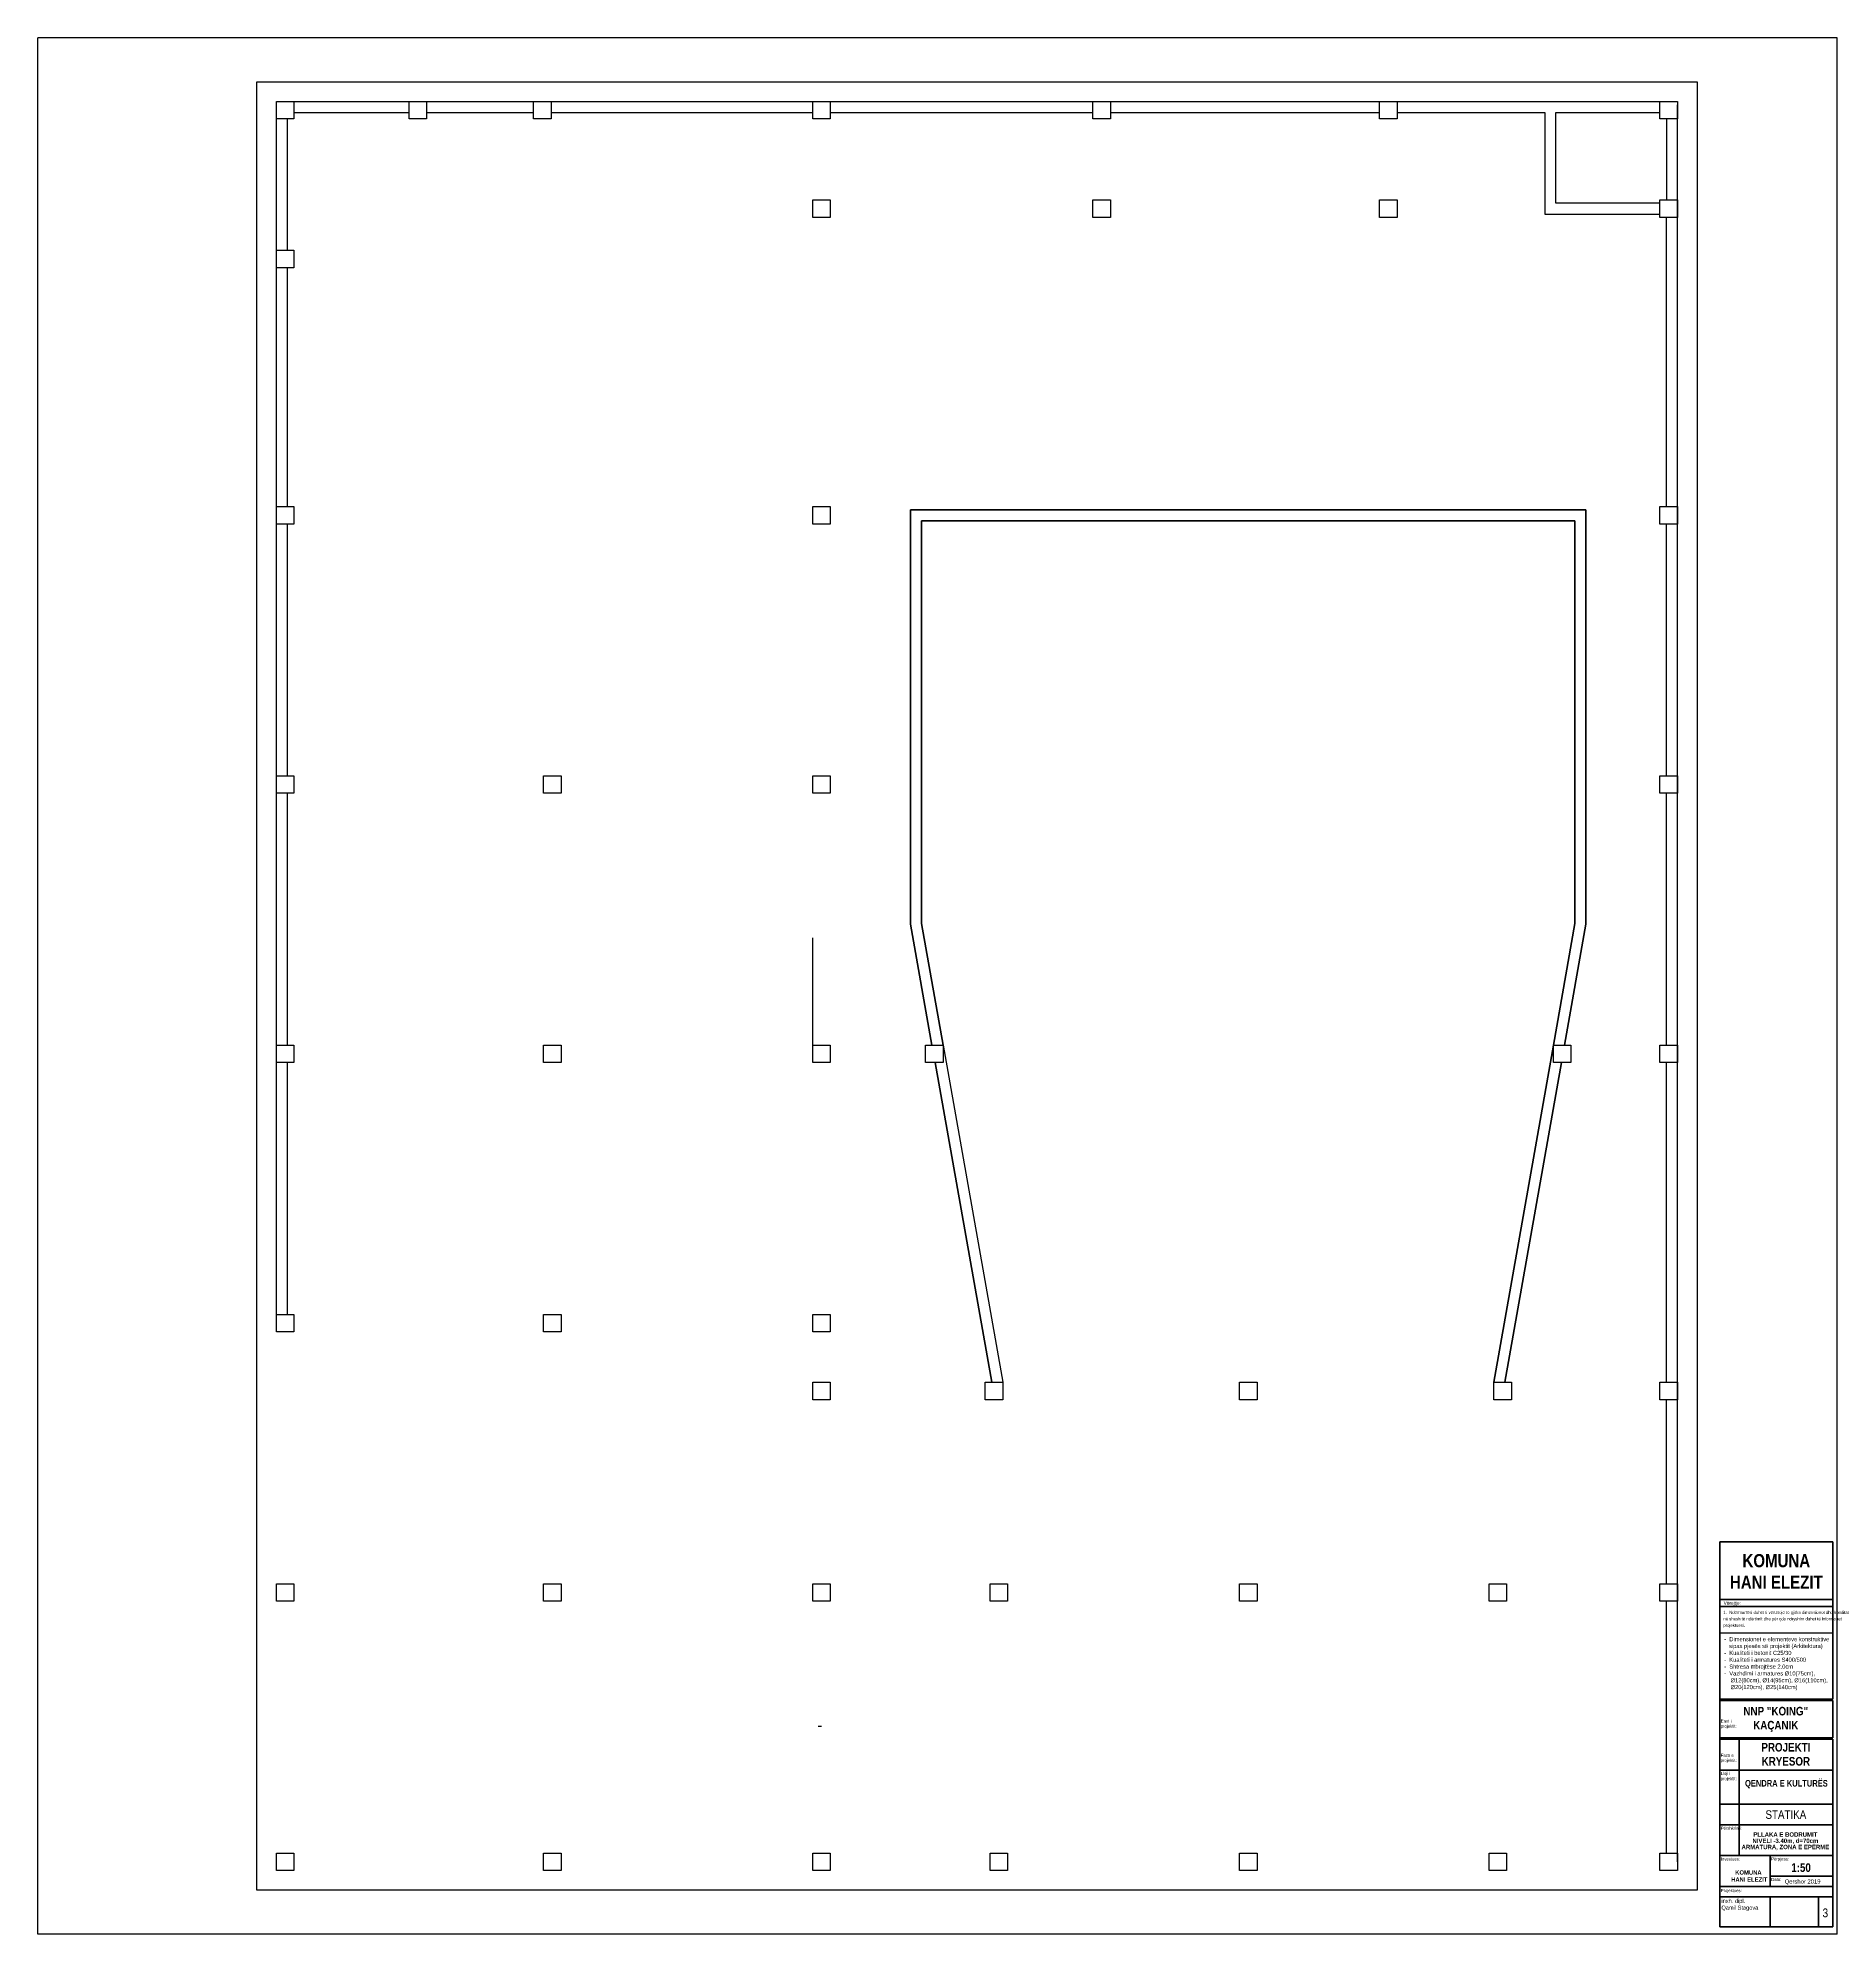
# Model space of a CAD drawing. Header units: inches. Extents: x 5716 to 15426, y 110 to 4440.
# Drawn here: x 11316 to 15426, y 110 to 4440 of the extents above; entities that cross this region are included whole.
import ezdxf

# ---------------------------------------------------------------- set-up
doc = ezdxf.new("R2010")
doc.units = ezdxf.units.IN
doc.layers.add('0_Pen_No__1', color=7, linetype='Continuous', lineweight=35)
doc.layers.add('TEKSTI_Pen_No__201', color=7, linetype='Continuous', lineweight=18)
doc.layers.add('A4_GZ', color=7, linetype='Continuous')
doc.layers.add('A4_OP', color=7, linetype='Continuous')
doc.styles.add('GENERATED_STYLE_1', font='ARIAL.TTF')
doc.styles.add('GENERATED_STYLE_3', font='ARIALN.TTF')
doc.styles.add('GENERATED_STYLE_4', font='ARIALNB.TTF')

msp = doc.modelspace()

# ---------------------------------------------------------------- linework, layer by layer
for p, q in [((15425.6, 4440.2), (11315.7, 4440.2)), ((11315.7, 110.2), (11315.7, 4440.2)), ((15425.6, 110.2), (15425.6, 4440.2)), ((15158, 798.4), (15415.6, 798.4)), ((15425.6, 110.2), (11315.7, 110.2))]:
    msp.add_line(p, q)
at = {"layer": '0_Pen_No__1', "linetype": 'Continuous'}
for p, q in [((15158, 647), (15158, 1005.7)), ((15158, 1005.7), (15415.6, 1005.7)), ((15415.6, 1005.7), (15415.6, 647)), ((15158, 874), (15415.6, 874)), ((15158, 858.4), (15415.6, 858.4)), ((15158, 677.9), (15158, 763.7)), ((15158, 126.7), (15158, 674.8)), ((15158, 647), (15415.6, 647)), ((15158, 643.9), (15415.6, 643.9)), ((15415.6, 643.9), (15415.6, 558.1)), ((15158, 558.1), (15415.6, 558.1)), ((15158, 555), (15415.6, 555)), ((15158, 555), (15415.6, 555)), ((15201.6, 289.4), (15201.6, 555)), ((15415.6, 555), (15415.6, 126.7)), ((15158, 484.7), (15415.6, 484.7)), ((15158, 406.6), (15415.6, 406.6)), ((15158, 359.7), (15415.6, 359.7)), ((15158, 289.4), (15415.6, 289.4)), ((15273.1, 219.1), (15273.1, 289.4)), ((15158, 219.1), (15415.6, 219.1)), ((15273.1, 242.5), (15415.6, 242.5)), ((15158, 195.6), (15415.6, 195.6)), ((15273.1, 195.6), (15273.1, 126.7)), ((15383.4, 126.7), (15383.4, 195.6)), ((15158, 126.7), (15415.6, 126.7))]:
    msp.add_line(p, q, dxfattribs=at)
at = {"layer": 'A4_GZ'}
for p, q in [((13085.7, 2140.2), (13085.7, 2385.5)), ((13105.7, 584.4), (13098.2, 584.4))]:
    msp.add_line(p, q, dxfattribs=at)
at = {"layer": 'A4_OP'}
for points in [[(11815.7, 4340.2), (15105.7, 4340.2)], [(11815.7, 210.2), (11815.7, 4340.2)], [(15105.7, 4340.2), (15105.7, 210.2)], [(11860.7, 4255.2), (11860.7, 4295.2)], [(11860.7, 4295.2), (11900.7, 4295.2)], [(11860.7, 4255.2), (11860.7, 4295.2)], [(11860.7, 4295.2), (11900.7, 4295.2)], [(11868.2, 4295.2), (15020.7, 4295.2)], [(11900.7, 4295.2), (11900.7, 4255.2)], [(11900.7, 4295.2), (11900.7, 4255.2)], [(12163.7, 4255.2), (12163.7, 4295.2)], [(12163.7, 4295.2), (12203.7, 4295.2)], [(12203.7, 4295.2), (12203.7, 4255.2)], [(12203.7, 4295.2), (12203.7, 4255.2)], [(12448.2, 4255.2), (12448.2, 4295.2)], [(12448.2, 4295.2), (12488.2, 4295.2)], [(12448.2, 4255.2), (12448.2, 4295.2)], [(12448.2, 4295.2), (12488.2, 4295.2)], [(12488.2, 4295.2), (12488.2, 4255.2)], [(12488.2, 4295.2), (12488.2, 4255.2)], [(13085.7, 4255.2), (13085.7, 4295.2)], [(13085.7, 4295.2), (13125.7, 4295.2)], [(13085.7, 4255.2), (13085.7, 4295.2)], [(13085.7, 4295.2), (13125.7, 4295.2)], [(13125.7, 4295.2), (13125.7, 4255.2)], [(13125.7, 4295.2), (13125.7, 4255.2)], [(13725.7, 4255.2), (13725.7, 4295.2)], [(13725.7, 4295.2), (13765.7, 4295.2)], [(13725.7, 4255.2), (13725.7, 4295.2)], [(13725.7, 4295.2), (13765.7, 4295.2)], [(13765.7, 4295.2), (13765.7, 4255.2)], [(13765.7, 4295.2), (13765.7, 4255.2)], [(14380.7, 4255.2), (14380.7, 4295.2)], [(14380.7, 4295.2), (14420.7, 4295.2)], [(14380.7, 4255.2), (14380.7, 4295.2)], [(14380.7, 4295.2), (14420.7, 4295.2)], [(14420.7, 4295.2), (14420.7, 4255.2)], [(14420.7, 4295.2), (14420.7, 4255.2)], [(15020.7, 4275.2), (15020.7, 4295.2)], [(15020.7, 4295.2), (15060.7, 4295.2)], [(15020.7, 4255.2), (15020.7, 4295.2)], [(15020.7, 4295.2), (15060.7, 4295.2)], [(15060.7, 4295.2), (15060.7, 4255.2)], [(15060.7, 4295.2), (15060.7, 4255.2)], [(15060.7, 4050.2), (15060.7, 4287.7)], [(11860.7, 1525.2), (11860.7, 4255.2)], [(11900.7, 4255.2), (11860.7, 4255.2)], [(11900.7, 4255.2), (11860.7, 4255.2)], [(11885.7, 3955.2), (11885.7, 4255.2)], [(11900.7, 4270.2), (12163.7, 4270.2)], [(12203.7, 4255.2), (12163.7, 4255.2)], [(12203.7, 4255.2), (12163.7, 4255.2)], [(12203.7, 4270.2), (12448.2, 4270.2)], [(12488.2, 4255.2), (12448.2, 4255.2)], [(12488.2, 4255.2), (12448.2, 4255.2)], [(12488.2, 4270.2), (13085.7, 4270.2)], [(13125.7, 4255.2), (13085.7, 4255.2)], [(13125.7, 4255.2), (13085.7, 4255.2)], [(13125.7, 4270.2), (13725.7, 4270.2)], [(13765.7, 4255.2), (13725.7, 4255.2)], [(13765.7, 4255.2), (13725.7, 4255.2)], [(13765.7, 4270.2), (14380.7, 4270.2)], [(14420.7, 4255.2), (14380.7, 4255.2)], [(14420.7, 4255.2), (14380.7, 4255.2)], [(14420.7, 4270.2), (14758.2, 4270.2)], [(14758.2, 4270.2), (14758.2, 4037.7)], [(14783.2, 4270.2), (15020.7, 4270.2)], [(14783.2, 4062.7), (14783.2, 4270.2)], [(15060.7, 4255.2), (15020.7, 4255.2)], [(15035.7, 4255.2), (15035.7, 4070.2)], [(15060.7, 4255.2), (15040.7, 4255.2)], [(13085.7, 4030.2), (13085.7, 4070.2)], [(13085.7, 4070.2), (13125.7, 4070.2)], [(13085.7, 4030.2), (13085.7, 4070.2)], [(13085.7, 4070.2), (13125.7, 4070.2)], [(13125.7, 4070.2), (13125.7, 4030.2)], [(13125.7, 4070.2), (13125.7, 4030.2)], [(13725.7, 4030.2), (13725.7, 4070.2)], [(13725.7, 4070.2), (13765.7, 4070.2)], [(13725.7, 4030.2), (13725.7, 4070.2)], [(13725.7, 4070.2), (13765.7, 4070.2)], [(13765.7, 4070.2), (13765.7, 4030.2)], [(13765.7, 4070.2), (13765.7, 4030.2)], [(14380.7, 4030.2), (14380.7, 4070.2)], [(14380.7, 4070.2), (14420.7, 4070.2)], [(14380.7, 4030.2), (14380.7, 4070.2)], [(14380.7, 4070.2), (14420.7, 4070.2)], [(14420.7, 4070.2), (14420.7, 4030.2)], [(14420.7, 4070.2), (14420.7, 4030.2)], [(15020.7, 4030.2), (15020.7, 4070.2)], [(15020.7, 4070.2), (15060.7, 4070.2)], [(15040.7, 4070.2), (15060.7, 4070.2)], [(15060.7, 4070.2), (15060.7, 4030.2)], [(15060.7, 4070.2), (15060.7, 4030.2)], [(13125.7, 4030.2), (13085.7, 4030.2)], [(13125.7, 4030.2), (13085.7, 4030.2)], [(13765.7, 4030.2), (13725.7, 4030.2)], [(13765.7, 4030.2), (13725.7, 4030.2)], [(14420.7, 4030.2), (14380.7, 4030.2)], [(14420.7, 4030.2), (14380.7, 4030.2)], [(14758.2, 4037.7), (15020.7, 4037.7)], [(15020.7, 4062.7), (14783.2, 4062.7)], [(15020.7, 4030.2), (15020.7, 4050.2)], [(15060.7, 4030.2), (15020.7, 4030.2)], [(15060.7, 4030.2), (15020.7, 4030.2)], [(15035.7, 3370.2), (15035.7, 4030.2)], [(15060.7, 275.2), (15060.7, 4050.2)], [(11860.7, 3915.2), (11860.7, 3955.2)], [(11860.7, 3955.2), (11900.7, 3955.2)], [(11860.7, 3915.2), (11860.7, 3955.2)], [(11860.7, 3955.2), (11900.7, 3955.2)], [(11900.7, 3955.2), (11900.7, 3915.2)], [(11900.7, 3955.2), (11900.7, 3915.2)], [(11900.7, 3915.2), (11860.7, 3915.2)], [(11900.7, 3915.2), (11860.7, 3915.2)], [(11885.7, 3370.2), (11885.7, 3915.2)], [(11860.7, 3330.2), (11860.7, 3370.2)], [(11860.7, 3370.2), (11900.7, 3370.2)], [(11860.7, 3330.2), (11860.7, 3370.2)], [(11860.7, 3370.2), (11900.7, 3370.2)], [(11900.7, 3370.2), (11900.7, 3330.2)], [(11900.7, 3370.2), (11900.7, 3330.2)], [(13085.7, 3330.2), (13085.7, 3370.2)], [(13085.7, 3370.2), (13125.7, 3370.2)], [(13085.7, 3330.2), (13085.7, 3370.2)], [(13085.7, 3370.2), (13125.7, 3370.2)], [(13125.7, 3370.2), (13125.7, 3330.2)], [(13125.7, 3370.2), (13125.7, 3330.2)], [(13309, 2416.1), (13309, 3362.7)], [(13309, 3362.7), (14851.7, 3362.7)], [(14851.7, 3362.7), (13309, 3362.7)], [(13309, 3362.7), (13309, 2416.1)], [(14826.7, 3337.7), (13334, 3337.7)], [(13334, 3337.7), (13334, 2418.3)], [(13334, 2418.3), (13334, 3337.7)], [(13334, 3337.7), (14826.7, 3337.7)], [(14826.7, 2418.3), (14826.7, 3337.7)], [(14826.7, 3337.7), (14826.7, 2418.3)], [(14851.7, 3362.7), (14851.7, 2416.1)], [(14851.7, 2416.1), (14851.7, 3362.7)], [(15020.7, 3330.2), (15020.7, 3370.2)], [(15020.7, 3370.2), (15060.7, 3370.2)], [(15020.7, 3330.2), (15020.7, 3370.2)], [(15020.7, 3370.2), (15060.7, 3370.2)], [(15060.7, 3370.2), (15060.7, 3330.2)], [(15060.7, 3370.2), (15060.7, 3330.2)], [(11900.7, 3330.2), (11860.7, 3330.2)], [(11900.7, 3330.2), (11860.7, 3330.2)], [(11885.7, 2755.2), (11885.7, 3330.2)], [(13125.7, 3330.2), (13085.7, 3330.2)], [(13125.7, 3330.2), (13085.7, 3330.2)], [(15060.7, 3330.2), (15020.7, 3330.2)], [(15060.7, 3330.2), (15020.7, 3330.2)], [(15035.7, 2755.2), (15035.7, 3330.2)], [(11860.7, 2715.2), (11860.7, 2755.2)], [(11860.7, 2755.2), (11900.7, 2755.2)], [(11860.7, 2715.2), (11860.7, 2755.2)], [(11860.7, 2755.2), (11900.7, 2755.2)], [(11900.7, 2755.2), (11900.7, 2715.2)], [(11900.7, 2755.2), (11900.7, 2715.2)], [(12470.7, 2715.2), (12470.7, 2755.2)], [(12470.7, 2755.2), (12510.7, 2755.2)], [(12470.7, 2715.2), (12470.7, 2755.2)], [(12470.7, 2755.2), (12510.7, 2755.2)], [(12510.7, 2755.2), (12510.7, 2715.2)], [(12510.7, 2755.2), (12510.7, 2715.2)], [(13085.7, 2715.2), (13085.7, 2755.2)], [(13085.7, 2755.2), (13125.7, 2755.2)], [(13085.7, 2715.2), (13085.7, 2755.2)], [(13085.7, 2755.2), (13125.7, 2755.2)], [(13125.7, 2755.2), (13125.7, 2715.2)], [(13125.7, 2755.2), (13125.7, 2715.2)], [(15020.7, 2715.2), (15020.7, 2755.2)], [(15020.7, 2755.2), (15060.7, 2755.2)], [(15020.7, 2715.2), (15020.7, 2755.2)], [(15020.7, 2755.2), (15060.7, 2755.2)], [(15060.7, 2755.2), (15060.7, 2715.2)], [(15060.7, 2755.2), (15060.7, 2715.2)], [(11900.7, 2715.2), (11860.7, 2715.2)], [(11900.7, 2715.2), (11860.7, 2715.2)], [(11885.7, 2335.2), (11885.7, 2715.2)], [(12510.7, 2715.2), (12470.7, 2715.2)], [(12510.7, 2715.2), (12470.7, 2715.2)], [(13125.7, 2715.2), (13085.7, 2715.2)], [(13125.7, 2715.2), (13085.7, 2715.2)], [(15060.7, 2715.2), (15020.7, 2715.2)], [(15060.7, 2715.2), (15020.7, 2715.2)], [(15035.7, 2140.2), (15035.7, 2715.2)], [(13357.9, 2140.2), (13309, 2416.1)], [(13309, 2416.1), (13357.9, 2140.2)], [(13334, 2418.3), (13383.3, 2140.2)], [(13383.3, 2140.2), (13334, 2418.3)], [(14777.6, 2140.2), (14826.7, 2418.3)], [(14826.7, 2418.3), (14777.6, 2140.2)], [(14851.7, 2416.1), (14803, 2140.2)], [(14803, 2140.2), (14851.7, 2416.1)], [(11885.7, 2140.2), (11885.7, 2335.2)], [(11885.7, 2275.2), (11885.7, 2335.2)], [(11885.7, 2275.2), (11885.7, 2335.2)], [(11860.7, 2100.2), (11860.7, 2140.2)], [(11860.7, 2140.2), (11900.7, 2140.2)], [(11860.7, 2100.2), (11860.7, 2140.2)], [(11860.7, 2140.2), (11900.7, 2140.2)], [(11900.7, 2140.2), (11900.7, 2100.2)], [(11900.7, 2140.2), (11900.7, 2100.2)], [(12470.7, 2100.2), (12470.7, 2140.2)], [(12470.7, 2140.2), (12510.7, 2140.2)], [(12470.7, 2100.2), (12470.7, 2140.2)], [(12470.7, 2140.2), (12510.7, 2140.2)], [(12510.7, 2140.2), (12510.7, 2100.2)], [(12510.7, 2140.2), (12510.7, 2100.2)], [(13085.7, 2100.2), (13085.7, 2140.2)], [(13085.7, 2140.2), (13125.7, 2140.2)], [(13085.7, 2100.2), (13085.7, 2140.2)], [(13085.7, 2140.2), (13125.7, 2140.2)], [(13125.7, 2140.2), (13125.7, 2100.2)], [(13125.7, 2140.2), (13125.7, 2100.2)], [(13343.3, 2100.2), (13343.3, 2140.2)], [(13343.3, 2100.2), (13343.3, 2140.2)], [(13343.3, 2140.2), (13383.3, 2140.2)], [(13354.1, 2140.2), (13357.9, 2140.2)], [(13372.4, 2140.2), (13383.3, 2140.2)], [(13383.3, 2140.2), (13383.3, 2100.2)], [(13383.3, 2140.2), (13519.9, 1370.2)], [(13383.3, 2140.2), (13383.3, 2100.2)], [(14641.6, 1370.2), (14777.6, 2140.2)], [(14777.6, 2140.2), (14641.6, 1370.2)], [(14777.6, 2100.2), (14777.6, 2140.2)], [(14777.6, 2140.2), (14788.4, 2140.2)], [(14777.6, 2100.2), (14777.6, 2140.2)], [(14777.6, 2140.2), (14817.6, 2140.2)], [(14803, 2140.2), (14806.7, 2140.2)], [(14817.6, 2140.2), (14817.6, 2100.2)], [(14817.6, 2140.2), (14817.6, 2100.2)], [(15020.7, 2100.2), (15020.7, 2140.2)], [(15020.7, 2140.2), (15060.7, 2140.2)], [(15020.7, 2100.2), (15020.7, 2140.2)], [(15020.7, 2140.2), (15060.7, 2140.2)], [(15060.7, 2140.2), (15060.7, 2100.2)], [(15060.7, 2140.2), (15060.7, 2100.2)], [(11900.7, 2100.2), (11860.7, 2100.2)], [(11900.7, 2100.2), (11860.7, 2100.2)], [(11885.7, 1525.2), (11885.7, 2100.2)], [(12510.7, 2100.2), (12470.7, 2100.2)], [(12510.7, 2100.2), (12470.7, 2100.2)], [(13125.7, 2100.2), (13085.7, 2100.2)], [(13125.7, 2100.2), (13085.7, 2100.2)], [(13354.1, 2100.2), (13343.3, 2100.2)], [(13383.3, 2100.2), (13343.3, 2100.2)], [(13494.5, 1370.2), (13365, 2100.2)], [(13365, 2100.2), (13494.5, 1370.2)], [(14795.9, 2100.2), (14667, 1370.2)], [(14667, 1370.2), (14795.9, 2100.2)], [(14817.6, 2100.2), (14777.6, 2100.2)], [(14817.6, 2100.2), (14806.7, 2100.2)], [(15060.7, 2100.2), (15020.7, 2100.2)], [(15060.7, 2100.2), (15020.7, 2100.2)], [(15035.7, 1370.2), (15035.7, 2100.2)], [(11860.7, 1485.2), (11860.7, 1525.2)], [(11860.7, 1525.2), (11900.7, 1525.2)], [(11860.7, 1485.2), (11860.7, 1525.2)], [(11860.7, 1525.2), (11900.7, 1525.2)], [(11900.7, 1525.2), (11900.7, 1485.2)], [(11900.7, 1525.2), (11900.7, 1485.2)], [(12470.7, 1485.2), (12470.7, 1525.2)], [(12470.7, 1525.2), (12510.7, 1525.2)], [(12470.7, 1485.2), (12470.7, 1525.2)], [(12470.7, 1525.2), (12510.7, 1525.2)], [(12510.7, 1525.2), (12510.7, 1485.2)], [(12510.7, 1525.2), (12510.7, 1485.2)], [(13085.7, 1485.2), (13085.7, 1525.2)], [(13085.7, 1525.2), (13125.7, 1525.2)], [(13085.7, 1485.2), (13085.7, 1525.2)], [(13085.7, 1525.2), (13125.7, 1525.2)], [(13125.7, 1525.2), (13125.7, 1485.2)], [(13125.7, 1525.2), (13125.7, 1485.2)], [(11900.7, 1485.2), (11860.7, 1485.2)], [(11900.7, 1485.2), (11860.7, 1485.2)], [(12510.7, 1485.2), (12470.7, 1485.2)], [(12510.7, 1485.2), (12470.7, 1485.2)], [(13125.7, 1485.2), (13085.7, 1485.2)], [(13125.7, 1485.2), (13085.7, 1485.2)], [(13085.7, 1330.2), (13085.7, 1370.2)], [(13085.7, 1370.2), (13125.7, 1370.2)], [(13085.7, 1330.2), (13085.7, 1370.2)], [(13085.7, 1370.2), (13125.7, 1370.2)], [(13125.7, 1370.2), (13125.7, 1330.2)], [(13125.7, 1370.2), (13125.7, 1330.2)], [(13479.9, 1330.2), (13479.9, 1370.2)], [(13479.9, 1330.2), (13479.9, 1370.2)], [(13479.9, 1370.2), (13519.9, 1370.2)], [(13490.7, 1370.2), (13494.5, 1370.2)], [(13509, 1370.2), (13519.9, 1370.2)], [(13519.9, 1370.2), (13519.9, 1330.2)], [(13519.9, 1370.2), (13519.9, 1330.2)], [(14060.6, 1330.2), (14060.6, 1370.2)], [(14060.6, 1370.2), (14100.6, 1370.2)], [(14060.6, 1330.2), (14060.6, 1370.2)], [(14060.6, 1370.2), (14100.6, 1370.2)], [(14100.6, 1370.2), (14100.6, 1330.2)], [(14100.6, 1370.2), (14100.6, 1330.2)], [(14641.6, 1330.2), (14641.6, 1370.2)], [(14641.6, 1370.2), (14652.4, 1370.2)], [(14641.6, 1330.2), (14641.6, 1370.2)], [(14641.6, 1370.2), (14681.6, 1370.2)], [(14667, 1370.2), (14670.7, 1370.2)], [(14681.6, 1370.2), (14681.6, 1330.2)], [(14681.6, 1370.2), (14681.6, 1330.2)], [(15020.7, 1330.2), (15020.7, 1370.2)], [(15020.7, 1370.2), (15060.7, 1370.2)], [(15020.7, 1330.2), (15020.7, 1370.2)], [(15020.7, 1370.2), (15060.7, 1370.2)], [(15060.7, 1370.2), (15060.7, 1330.2)], [(15060.7, 1370.2), (15060.7, 1330.2)], [(13125.7, 1330.2), (13085.7, 1330.2)], [(13125.7, 1330.2), (13085.7, 1330.2)], [(13519.9, 1330.2), (13479.9, 1330.2)], [(13519.9, 1330.2), (13479.9, 1330.2)], [(14100.6, 1330.2), (14060.6, 1330.2)], [(14100.6, 1330.2), (14060.6, 1330.2)], [(14681.6, 1330.2), (14641.6, 1330.2)], [(14681.6, 1330.2), (14641.6, 1330.2)], [(15060.7, 1330.2), (15020.7, 1330.2)], [(15060.7, 1330.2), (15020.7, 1330.2)], [(15035.7, 910.2), (15035.7, 1330.2)], [(11860.7, 870.2), (11860.7, 910.2)], [(11860.7, 910.2), (11900.7, 910.2)], [(11860.7, 870.2), (11860.7, 910.2)], [(11860.7, 910.2), (11900.7, 910.2)], [(11900.7, 910.2), (11900.7, 870.2)], [(11900.7, 910.2), (11900.7, 870.2)], [(12470.7, 870.2), (12470.7, 910.2)], [(12470.7, 910.2), (12510.7, 910.2)], [(12470.7, 870.2), (12470.7, 910.2)], [(12470.7, 910.2), (12510.7, 910.2)], [(12510.7, 910.2), (12510.7, 870.2)], [(12510.7, 910.2), (12510.7, 870.2)], [(13085.7, 870.2), (13085.7, 910.2)], [(13085.7, 910.2), (13125.7, 910.2)], [(13085.7, 870.2), (13085.7, 910.2)], [(13085.7, 910.2), (13125.7, 910.2)], [(13125.7, 910.2), (13125.7, 870.2)], [(13125.7, 910.2), (13125.7, 870.2)], [(13490.7, 870.2), (13490.7, 910.2)], [(13490.7, 910.2), (13530.7, 910.2)], [(13490.7, 870.2), (13490.7, 910.2)], [(13490.7, 910.2), (13530.7, 910.2)], [(13530.7, 910.2), (13530.7, 870.2)], [(13530.7, 910.2), (13530.7, 870.2)], [(14060.6, 870.2), (14060.6, 910.2)], [(14060.6, 910.2), (14100.6, 910.2)], [(14060.6, 870.2), (14060.6, 910.2)], [(14060.6, 910.2), (14100.6, 910.2)], [(14100.6, 910.2), (14100.6, 870.2)], [(14100.6, 910.2), (14100.6, 870.2)], [(14630.7, 870.2), (14630.7, 910.2)], [(14630.7, 910.2), (14670.7, 910.2)], [(14630.7, 870.2), (14630.7, 910.2)], [(14630.7, 910.2), (14670.7, 910.2)], [(14670.7, 910.2), (14670.7, 870.2)], [(14670.7, 910.2), (14670.7, 870.2)], [(15020.7, 870.2), (15020.7, 910.2)], [(15020.7, 910.2), (15060.7, 910.2)], [(15020.7, 870.2), (15020.7, 910.2)], [(15020.7, 910.2), (15060.7, 910.2)], [(15060.7, 910.2), (15060.7, 870.2)], [(15060.7, 910.2), (15060.7, 870.2)], [(11900.7, 870.2), (11860.7, 870.2)], [(11900.7, 870.2), (11860.7, 870.2)], [(12510.7, 870.2), (12470.7, 870.2)], [(12510.7, 870.2), (12470.7, 870.2)], [(13125.7, 870.2), (13085.7, 870.2)], [(13125.7, 870.2), (13085.7, 870.2)], [(13530.7, 870.2), (13490.7, 870.2)], [(13530.7, 870.2), (13490.7, 870.2)], [(14100.6, 870.2), (14060.6, 870.2)], [(14100.6, 870.2), (14060.6, 870.2)], [(14670.7, 870.2), (14630.7, 870.2)], [(14670.7, 870.2), (14630.7, 870.2)], [(15060.7, 870.2), (15020.7, 870.2)], [(15060.7, 870.2), (15020.7, 870.2)], [(15035.7, 295.2), (15035.7, 870.2)], [(11860.7, 255.2), (11860.7, 295.2)], [(11860.7, 295.2), (11900.7, 295.2)], [(11860.7, 255.2), (11860.7, 295.2)], [(11860.7, 295.2), (11900.7, 295.2)], [(11900.7, 295.2), (11900.7, 255.2)], [(11900.7, 295.2), (11900.7, 255.2)], [(12470.7, 255.2), (12470.7, 295.2)], [(12470.7, 295.2), (12510.7, 295.2)], [(12470.7, 255.2), (12470.7, 295.2)], [(12470.7, 295.2), (12510.7, 295.2)], [(12510.7, 295.2), (12510.7, 255.2)], [(12510.7, 295.2), (12510.7, 255.2)], [(13085.7, 255.2), (13085.7, 295.2)], [(13085.7, 295.2), (13125.7, 295.2)], [(13085.7, 255.2), (13085.7, 295.2)], [(13085.7, 295.2), (13125.7, 295.2)], [(13125.7, 295.2), (13125.7, 255.2)], [(13125.7, 295.2), (13125.7, 255.2)], [(13490.7, 255.2), (13490.7, 295.2)], [(13490.7, 295.2), (13530.7, 295.2)], [(13490.7, 255.2), (13490.7, 295.2)], [(13490.7, 295.2), (13530.7, 295.2)], [(13530.7, 295.2), (13530.7, 255.2)], [(13530.7, 295.2), (13530.7, 255.2)], [(14060.6, 255.2), (14060.6, 295.2)], [(14060.6, 295.2), (14100.6, 295.2)], [(14060.6, 255.2), (14060.6, 295.2)], [(14060.6, 295.2), (14100.6, 295.2)], [(14100.6, 295.2), (14100.6, 255.2)], [(14100.6, 295.2), (14100.6, 255.2)], [(14630.7, 255.2), (14630.7, 295.2)], [(14630.7, 295.2), (14670.7, 295.2)], [(14630.7, 255.2), (14630.7, 295.2)], [(14630.7, 295.2), (14670.7, 295.2)], [(14670.7, 295.2), (14670.7, 255.2)], [(14670.7, 295.2), (14670.7, 255.2)], [(15020.7, 255.2), (15020.7, 295.2)], [(15020.7, 295.2), (15060.7, 295.2)], [(15020.7, 255.2), (15020.7, 295.2)], [(15020.7, 295.2), (15060.7, 295.2)], [(15060.7, 295.2), (15060.7, 255.2)], [(15060.7, 295.2), (15060.7, 255.2)], [(11900.7, 255.2), (11860.7, 255.2)], [(11900.7, 255.2), (11860.7, 255.2)], [(12510.7, 255.2), (12470.7, 255.2)], [(12510.7, 255.2), (12470.7, 255.2)], [(13125.7, 255.2), (13085.7, 255.2)], [(13125.7, 255.2), (13085.7, 255.2)], [(13530.7, 255.2), (13490.7, 255.2)], [(13530.7, 255.2), (13490.7, 255.2)], [(14100.6, 255.2), (14060.6, 255.2)], [(14100.6, 255.2), (14060.6, 255.2)], [(14670.7, 255.2), (14630.7, 255.2)], [(14670.7, 255.2), (14630.7, 255.2)], [(15060.7, 255.2), (15020.7, 255.2)], [(15060.7, 255.2), (15020.7, 255.2)], [(15105.7, 210.2), (11815.7, 210.2)]]:
    msp.add_lwpolyline(points, dxfattribs=at)

# ---------------------------------------------------------------- texts
at = {"layer": '0_Pen_No__1', "linetype": 'Continuous'}
for s, insert, char_height, width, attachment_point, line_spacing_factor, style in [('\\A1;KOMUNA HANI ELEZIT', (15286.8, 978), 30, 214.051, 2, 0.984903, 'GENERATED_STYLE_4'), ('\\A1;1.  Ndërmarrësi duhet ti vërtetojë të gjitha dimensionet dhe konditat në shesh të ndërtimit dhe për çdo ndryshim duhet të informohet projektuesi. ', (15165.8, 848.4), 7.0313, 245.916, 1, 1.261061, 'GENERATED_STYLE_3'), ('\\A1;NNP "KOING"\\PKAÇANIK', (15285.6, 629.1), 19.531, 214.051, 2, 0.984903, 'GENERATED_STYLE_4'), ('\\A1;Emri i\\Pprojektit:', (15159.9, 600.3), 7.03, 67.539, 1, 0.996607, 'GENERATED_STYLE_3'), ('\\A1;Faza e \\Pprojektit:', (15159.9, 522.2), 7.031, 67.539, 1, 0.996607, 'GENERATED_STYLE_3'), ('\\A1;PROJEKTI KRYESOR', (15308.6, 546.6), 19.531, 214.051, 2, 0.984903, 'GENERATED_STYLE_4'), ('\\A1;Lloji i \\Pprojektit:', (15159.9, 480.4), 7.031, 67.539, 1, 0.996607, 'GENERATED_STYLE_3'), ('\\A1;QENDRA E KULTURËS', (15309.8, 462.1), 15, 214.051, 2, 0.984903, 'GENERATED_STYLE_4'), ('\\A1;PLLAKA E BODRUMIT\\PNIVELI -3.40m, d=70cm\\PARMATURA, ZONA E EPËRME', (15307.5, 342.6), 10, 227.819, 2, 0.8554, 'GENERATED_STYLE_4'), ('\\A1;inxh. dipl. \\PQamil Stagova', (15161.4, 190.7), 9.375, 167.016, 1, 0.98645, 'GENERATED_STYLE_3')]:
    msp.add_mtext(s, dxfattribs=dict(at, insert=insert, char_height=char_height, width=width, attachment_point=attachment_point, line_spacing_factor=line_spacing_factor, style=style))
for s, insert, char_height, attachment_point, style in [('\\A1;Vërejtje:', (15166.6, 870), 7.812, 1, 'GENERATED_STYLE_3'), ('\\A1;STATIKA', (15308.6, 392.9), 19.531, 2, 'GENERATED_STYLE_3'), ('\\A1;Përshkrimi:', (15159.9, 355.6), 7.031, 1, 'GENERATED_STYLE_3'), ('\\A1;Investues: ', (15159.9, 285.2), 7.031, 1, 'GENERATED_STYLE_3'), ('\\A1;Përpjesa:', (15275, 285.3), 7.031, 1, 'GENERATED_STYLE_3'), ('\\A1;1:50', (15343.3, 271.8), 19.53, 2, 'GENERATED_STYLE_4'), ('\\A1;\\pi-24.727;KOMUNA \\P\\pi-33.963;HANI ELEZIT', (15217.7, 255.8), 9.766, 1, 'GENERATED_STYLE_4'), ('\\A1;Data: ', (15275, 238.4), 7.03, 1, 'GENERATED_STYLE_3'), ('\\A1;Qershor 2019', (15346.8, 235.2), 9.766, 2, 'GENERATED_STYLE_3'), ('\\A1;Projektues: ', (15159.9, 213), 7.031, 1, 'GENERATED_STYLE_3'), ('\\A1;3', (15398.8, 168.7), 20, 2, 'GENERATED_STYLE_3')]:
    msp.add_mtext(s, dxfattribs=dict(at, insert=insert, char_height=char_height, attachment_point=attachment_point, style=style))
at = {"layer": 'TEKSTI_Pen_No__201', "linetype": 'Continuous', "insert": (15167.8, 788.3), "char_height": 9.375, "attachment_point": 1, "style": 'GENERATED_STYLE_1'}
msp.add_mtext('-  Dimensionet e elementeve konstruktive\\P   sipas pjesës së projektit (Arkitektura)\\P-  Kualiteti i betonit C25/30\\P-  Kualiteti i armatures S400/500\\P-  Shtresa mbrojtëse 2.0cm\\P-  Vazhdimi i armatures Ø10(75cm), \\P    Ø12(80cm), Ø14(95cm), Ø16(110cm), \\P    Ø20(120cm), Ø25(140cm)    ', dxfattribs=at)

doc.saveas('drawing.dxf')
